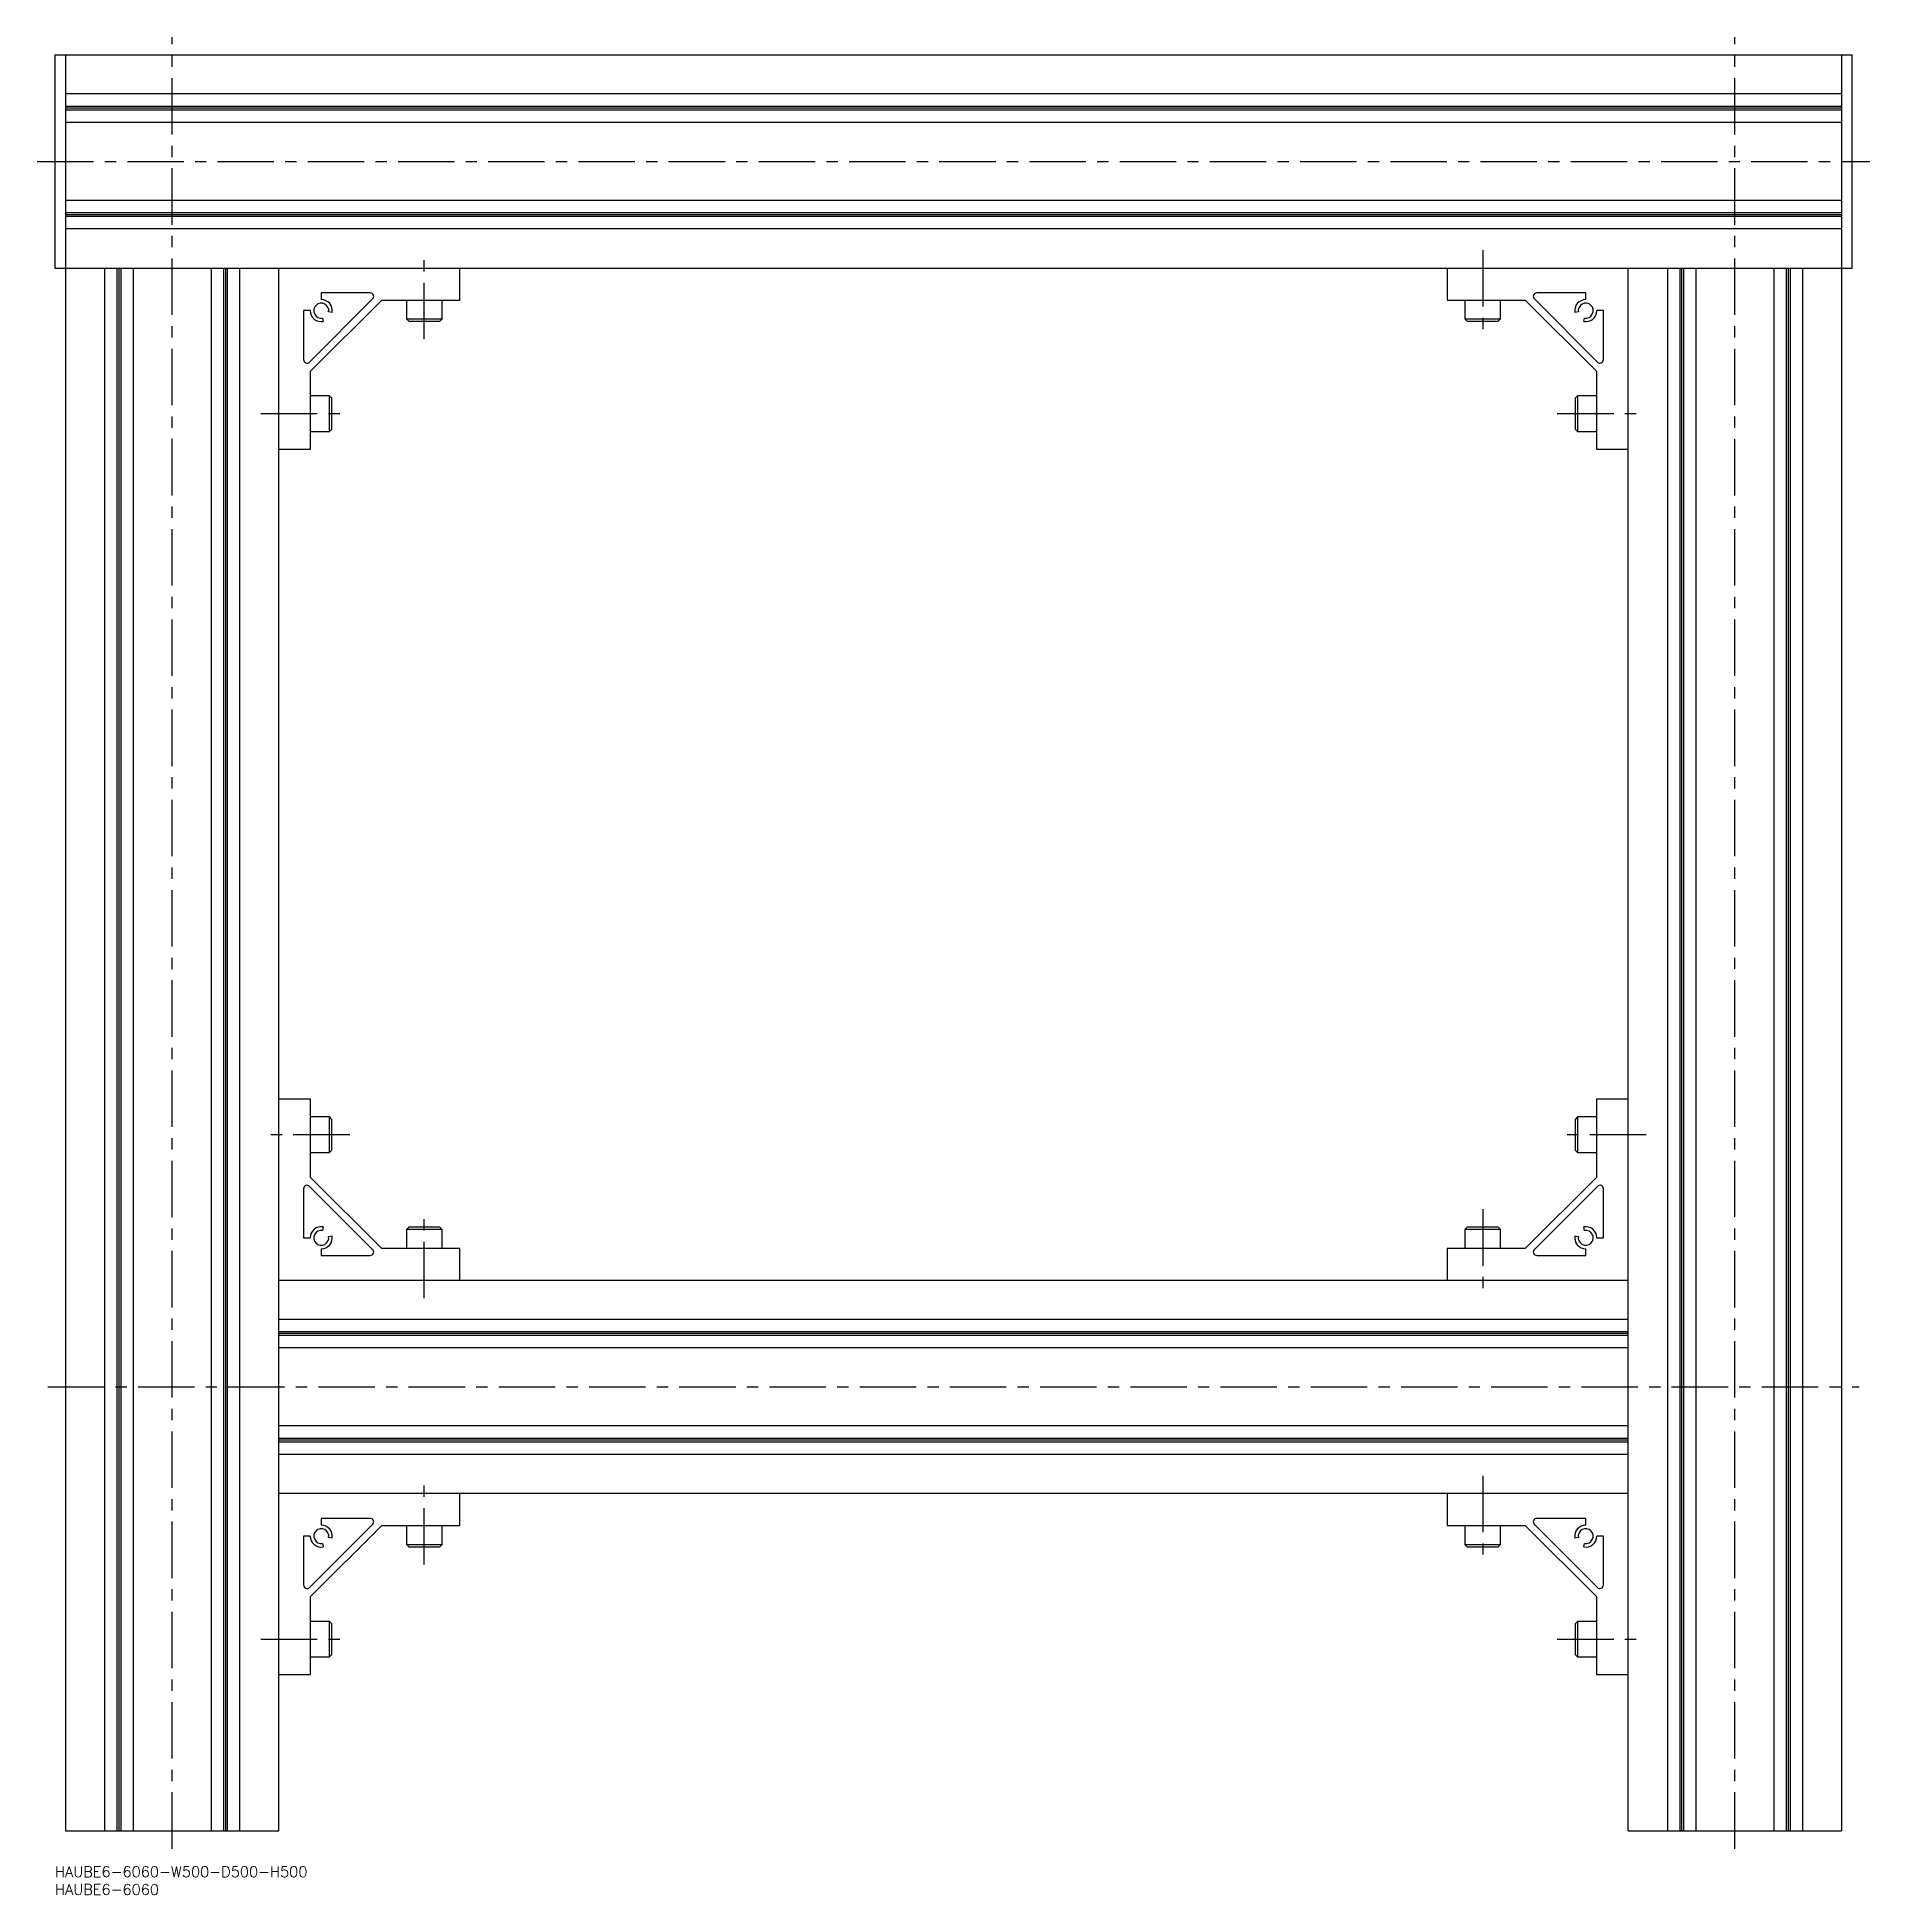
# Model space of a CAD drawing. Extents: x -5 to 1191, y -8 to 1075.
# Drawn here: x -5 to 511, y -8 to 515 of the extents above; entities that cross this region are included whole.
import ezdxf

# ---------------------------------------------------------------- set-up
doc = ezdxf.new("R2010")
doc.units = 0
doc.header["$LTSCALE"] = 0.5
doc.linetypes.add('CENTER', pattern=[50.8, 31.75, -6.35, 6.35, -6.35])
for name, color, linetype in [('MSM_CENTER', 1, 'CENTER'), ('MSM_CONTINUOUS', 7, 'CONTINUOUS'), ('MSM_PART_NUMBER', 7, 'CONTINUOUS')]:
    doc.layers.add(name, color=color, linetype=linetype)
doc.styles.get("Standard").update_dxf_attribs({"font": 'txt.shx', "height": 3, "bigfont": 'bigfont.shx'})

# ---------------------------------------------------------------- blocks, each defined once
blk = doc.blocks.new('*U8')
at = {"layer": 'MSM_PART_NUMBER'}
blk.add_text('HAUBE6-6060-W500-D500-H500', height=3, dxfattribs=at).set_placement((0, -3))
blk = doc.blocks.new('*U9')
at = {"layer": 'MSM_PART_NUMBER'}
blk.add_text('HAUBE6-6060', height=3, dxfattribs=at).set_placement((0, -8))

msp = doc.modelspace()

# ---------------------------------------------------------------- linework, layer by layer
at = {"layer": 'MSM_CENTER'}
for p, q in [((33, 5), (33, 515)), ((473, 5), (473, 515)), ((-5, 480), (511, 480)), ((104, 430), (104, 455)), ((402, 455), (402, 430)), ((58, 409), (83, 409)), ((423, 409), (448, 409)), ((83, 206), (58, 206)), ((448, 206), (423, 206)), ((104, 160), (104, 185)), ((402, 185), (402, 160)), ((-2, 135), (508, 135)), ((104, 85), (104, 110)), ((402, 110), (402, 85)), ((58, 64), (83, 64)), ((423, 64), (448, 64))]:
    msp.add_line(p, q, dxfattribs=at)
at = {"layer": 'MSM_CONTINUOUS'}
for p, q in [((0, 510), (506, 510)), ((0, 510), (0, 450)), ((3, 510), (3, 10)), ((503, 510), (503, 10)), ((506, 450), (506, 510)), ((503, 499), (3, 499)), ((503, 495.52), (3, 495.52)), ((503, 495), (3, 495)), ((503, 494.48), (3, 494.48)), ((503, 491), (3, 491)), ((503, 469), (3, 469)), ((503, 465.52), (3, 465.52)), ((503, 465), (3, 465)), ((503, 464.48), (3, 464.48)), ((503, 461), (3, 461)), ((0, 450), (506, 450)), ((14, 450), (14, 10)), ((17.48, 450), (17.48, 10)), ((18, 450), (18, 10)), ((18.52, 450), (18.52, 10)), ((22, 450), (22, 10)), ((44, 450), (44, 10)), ((47.48, 450), (47.48, 10)), ((48, 450), (48, 10)), ((48.52, 450), (48.52, 10)), ((52, 450), (52, 10)), ((63, 10), (63, 450)), ((114, 441), (114, 450)), ((392, 450), (392, 441)), ((443, 10), (443, 450)), ((454, 450), (454, 10)), ((457.48, 450), (457.48, 10)), ((458, 450), (458, 10)), ((458.52, 450), (458.52, 10)), ((462, 450), (462, 10)), ((484, 450), (484, 10)), ((487.48, 450), (487.48, 10)), ((488, 450), (488, 10)), ((488.52, 450), (488.52, 10)), ((492, 450), (492, 10)), ((71.71, 423.54), (89.46, 441.29)), ((72, 421), (92, 441)), ((75, 443), (75, 441.1)), ((88.76, 443), (75, 443)), ((92, 441), (114, 441)), ((99, 441), (99, 435.67)), ((109, 435.67), (109, 441)), ((392, 441), (414, 441)), ((397, 441), (397, 435.67)), ((407, 435.67), (407, 441)), ((414, 441), (434, 421)), ((416.54, 441.29), (434.29, 423.54)), ((431, 443), (417.24, 443)), ((431, 441.1), (431, 443)), ((70, 438), (70, 424.24)), ((71.9, 438), (70, 438)), ((75.36, 435.93), (75.54, 434.95)), ((78.05, 437.46), (77.07, 437.64)), ((99, 435.67), (99.67, 435)), ((99, 435.67), (109, 435.67)), ((99.67, 435), (108.33, 435)), ((108.33, 435), (109, 435.67)), ((397, 435.67), (397.67, 435)), ((397, 435.67), (407, 435.67)), ((397.67, 435), (406.33, 435)), ((406.33, 435), (407, 435.67)), ((428.93, 437.64), (427.95, 437.46)), ((430.46, 434.95), (430.64, 435.93)), ((436, 438), (434.1, 438)), ((436, 424.24), (436, 438)), ((72, 399), (72, 421)), ((434, 421), (434, 399)), ((77.33, 414), (72, 414)), ((78, 413.33), (77.33, 414)), ((77.33, 404), (77.33, 414)), ((78, 404.67), (78, 413.33)), ((428.67, 414), (428, 413.33)), ((428, 413.33), (428, 404.67)), ((434, 414), (428.67, 414)), ((428.67, 414), (428.67, 404)), ((72, 404), (77.33, 404)), ((77.33, 404), (78, 404.67)), ((428, 404.67), (428.67, 404)), ((428.67, 404), (434, 404)), ((63, 399), (72, 399)), ((434, 399), (443, 399)), ((72, 216), (63, 216)), ((72, 194), (72, 216)), ((443, 216), (434, 216)), ((434, 216), (434, 194)), ((77.33, 211), (72, 211)), ((78, 210.33), (77.33, 211)), ((77.33, 201), (77.33, 211)), ((78, 201.67), (78, 210.33)), ((428.67, 211), (428, 210.33)), ((428, 210.33), (428, 201.67)), ((434, 211), (428.67, 211)), ((428.67, 211), (428.67, 201)), ((72, 201), (77.33, 201)), ((77.33, 201), (78, 201.67)), ((428, 201.67), (428.67, 201)), ((428.67, 201), (434, 201)), ((92, 174), (72, 194)), ((434, 194), (414, 174)), ((70, 190.76), (70, 177)), ((89.46, 173.71), (71.71, 191.46)), ((434.29, 191.46), (416.54, 173.71)), ((436, 177), (436, 190.76)), ((75.54, 180.05), (75.36, 179.07)), ((99.67, 180), (99, 179.33)), ((99, 179.33), (99, 174)), ((109, 179.33), (99, 179.33)), ((108.33, 180), (99.67, 180)), ((109, 179.33), (108.33, 180)), ((109, 174), (109, 179.33)), ((397.67, 180), (397, 179.33)), ((397, 179.33), (397, 174)), ((407, 179.33), (397, 179.33)), ((406.33, 180), (397.67, 180)), ((407, 179.33), (406.33, 180)), ((407, 174), (407, 179.33)), ((430.64, 179.07), (430.46, 180.05)), ((70, 177), (71.9, 177)), ((75, 173.9), (75, 172)), ((77.07, 177.36), (78.05, 177.54)), ((114, 174), (92, 174)), ((114, 165), (114, 174)), ((414, 174), (392, 174)), ((392, 174), (392, 165)), ((427.95, 177.54), (428.93, 177.36)), ((431, 172), (431, 173.9)), ((434.1, 177), (436, 177)), ((75, 172), (88.76, 172)), ((417.24, 172), (431, 172)), ((443, 165), (63, 165)), ((443, 154), (63, 154)), ((443, 150.52), (63, 150.52)), ((443, 150), (63, 150)), ((443, 149.48), (63, 149.48)), ((443, 146), (63, 146)), ((443, 124), (63, 124)), ((443, 120.52), (63, 120.52)), ((443, 120), (63, 120)), ((443, 119.48), (63, 119.48)), ((443, 116), (63, 116)), ((443, 105), (63, 105)), ((114, 96), (114, 105)), ((392, 105), (392, 96)), ((71.71, 78.54), (89.46, 96.29)), ((72, 76), (92, 96)), ((75, 98), (75, 96.1)), ((88.76, 98), (75, 98)), ((92, 96), (114, 96)), ((99, 96), (99, 90.67)), ((109, 90.67), (109, 96)), ((392, 96), (414, 96)), ((397, 96), (397, 90.67)), ((407, 90.67), (407, 96)), ((414, 96), (434, 76)), ((416.54, 96.29), (434.29, 78.54)), ((431, 98), (417.24, 98)), ((431, 96.1), (431, 98)), ((70, 93), (70, 79.24)), ((71.9, 93), (70, 93)), ((75.36, 90.93), (75.54, 89.95)), ((78.05, 92.46), (77.07, 92.64)), ((99, 90.67), (99.67, 90)), ((99, 90.67), (109, 90.67)), ((99.67, 90), (108.33, 90)), ((108.33, 90), (109, 90.67)), ((397, 90.67), (397.67, 90)), ((397, 90.67), (407, 90.67)), ((397.67, 90), (406.33, 90)), ((406.33, 90), (407, 90.67)), ((428.93, 92.64), (427.95, 92.46)), ((430.46, 89.95), (430.64, 90.93)), ((436, 93), (434.1, 93)), ((436, 79.24), (436, 93)), ((72, 54), (72, 76)), ((434, 76), (434, 54)), ((77.33, 69), (72, 69)), ((78, 68.33), (77.33, 69)), ((77.33, 59), (77.33, 69)), ((78, 59.67), (78, 68.33)), ((428.67, 69), (428, 68.33)), ((428, 68.33), (428, 59.67)), ((434, 69), (428.67, 69)), ((428.67, 69), (428.67, 59)), ((72, 59), (77.33, 59)), ((77.33, 59), (78, 59.67)), ((428, 59.67), (428.67, 59)), ((428.67, 59), (434, 59)), ((63, 54), (72, 54)), ((434, 54), (443, 54)), ((3, 10), (63, 10)), ((443, 10), (503, 10))]:
    msp.add_line(p, q, dxfattribs=at)
for centre, radius, start, end in [((75, 438), 2.1, 350, 280), ((75, 438), 3.1, 350, 90), ((88.76, 442), 1, 315, 90), ((417.24, 442), 1, 90, 225), ((431, 438), 3.1, 90, 190), ((431, 438), 2.1, 260, 190), ((75, 438), 3.1, 180, 280), ((431, 438), 3.1, 260, 0), ((71, 424.24), 1, 180, 315), ((435, 424.24), 1, 225, 0), ((71, 190.76), 1, 45, 180), ((435, 190.76), 1, 0, 135), ((75, 177), 3.1, 80, 180), ((75, 177), 2.1, 80, 10), ((431, 177), 2.1, 170, 100), ((431, 177), 3.1, 0, 100), ((75, 177), 3.1, 270, 10), ((88.76, 173), 1, 270, 45), ((417.24, 173), 1, 135, 270), ((431, 177), 3.1, 170, 270), ((75, 93), 2.1, 350, 280), ((75, 93), 3.1, 350, 90), ((88.76, 97), 1, 315, 90), ((417.24, 97), 1, 90, 225), ((431, 93), 3.1, 90, 190), ((431, 93), 2.1, 260, 190), ((75, 93), 3.1, 180, 280), ((431, 93), 3.1, 260, 0), ((71, 79.24), 1, 180, 315), ((435, 79.24), 1, 225, 0)]:
    msp.add_arc(centre, radius, start, end, dxfattribs=at)

# ---------------------------------------------------------------- block references
for name in ['*U8', '*U9']:
    msp.add_blockref(name, (0, 0), dxfattribs=at)

doc.saveas('drawing.dxf')
